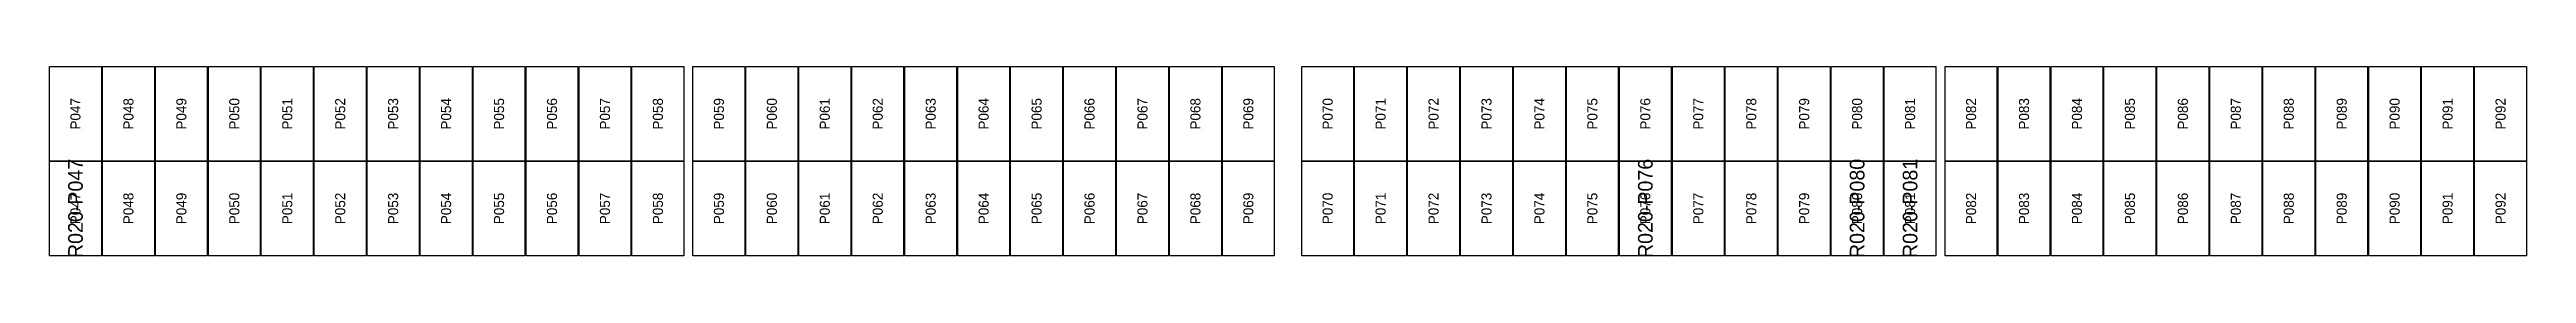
# Model space of a CAD drawing. Extents: x 296295 to 296770, y 651564 to 652121.
# Drawn here: x 296395 to 296449.1, y 652043.5 to 652047.7 of the extents above; entities that cross this region are included whole.
import ezdxf
from ezdxf.enums import TextEntityAlignment as Align

# ---------------------------------------------------------------- set-up
doc = ezdxf.new("R2010")
doc.units = 0

msp = doc.modelspace()

# ---------------------------------------------------------------- texts
at = {"layer": 'DEFECT_LABELS'}
for s, p in [('R020-P047', (296395.527, 652044.582)), ('R020-P076', (296429.861, 652044.582)), ('R020-P080', (296434.493, 652044.582)), ('R020-P081', (296435.651, 652044.582))]:
    msp.add_text(s, height=0.32, rotation=90, dxfattribs=at).set_placement(p, align=Align.MIDDLE_CENTER)
at = {"layer": 'PANEL_POSITION'}
for s, p in [('P047', (296395.527, 652046.645)), ('P048', (296396.685, 652046.645)), ('P049', (296397.843, 652046.645)), ('P050', (296399.001, 652046.645)), ('P051', (296400.159, 652046.645)), ('P052', (296401.317, 652046.645)), ('P053', (296402.475, 652046.645)), ('P054', (296403.633, 652046.645)), ('P055', (296404.791, 652046.645)), ('P056', (296405.949, 652046.645)), ('P057', (296407.107, 652046.645)), ('P058', (296408.265, 652046.645)), ('P059', (296409.599, 652046.645)), ('P060', (296410.757, 652046.645)), ('P061', (296411.915, 652046.645)), ('P062', (296413.073, 652046.645)), ('P063', (296414.231, 652046.645)), ('P064', (296415.389, 652046.645)), ('P065', (296416.547, 652046.645)), ('P066', (296417.705, 652046.645)), ('P067', (296418.863, 652046.645)), ('P068', (296420.021, 652046.645)), ('P069', (296421.179, 652046.645)), ('P070', (296422.913, 652046.645)), ('P071', (296424.071, 652046.645)), ('P072', (296425.229, 652046.645)), ('P073', (296426.387, 652046.645)), ('P074', (296427.545, 652046.645)), ('P075', (296428.703, 652046.645)), ('P076', (296429.861, 652046.645)), ('P077', (296431.019, 652046.645)), ('P078', (296432.177, 652046.645)), ('P079', (296433.335, 652046.645)), ('P080', (296434.493, 652046.645)), ('P081', (296435.651, 652046.645)), ('P082', (296436.985, 652046.645)), ('P083', (296438.143, 652046.645)), ('P084', (296439.301, 652046.645)), ('P085', (296440.459, 652046.645)), ('P086', (296441.617, 652046.645)), ('P087', (296442.775, 652046.645)), ('P088', (296443.933, 652046.645)), ('P089', (296445.091, 652046.645)), ('P090', (296446.249, 652046.645)), ('P091', (296447.407, 652046.645)), ('P092', (296448.565, 652046.645)), ('P047', (296395.527, 652044.582)), ('P048', (296396.685, 652044.582)), ('P049', (296397.843, 652044.582)), ('P050', (296399.001, 652044.582)), ('P051', (296400.159, 652044.582)), ('P052', (296401.317, 652044.582)), ('P053', (296402.475, 652044.582)), ('P054', (296403.633, 652044.582)), ('P055', (296404.791, 652044.582)), ('P056', (296405.949, 652044.582)), ('P057', (296407.107, 652044.582)), ('P058', (296408.265, 652044.582)), ('P059', (296409.599, 652044.582)), ('P060', (296410.757, 652044.582)), ('P061', (296411.915, 652044.582)), ('P062', (296413.073, 652044.582)), ('P063', (296414.231, 652044.582)), ('P064', (296415.389, 652044.582)), ('P065', (296416.547, 652044.582)), ('P066', (296417.705, 652044.582)), ('P067', (296418.863, 652044.582)), ('P068', (296420.021, 652044.582)), ('P069', (296421.179, 652044.582)), ('P070', (296422.913, 652044.582)), ('P071', (296424.071, 652044.582)), ('P072', (296425.229, 652044.582)), ('P073', (296426.387, 652044.582)), ('P074', (296427.545, 652044.582)), ('P075', (296428.703, 652044.582)), ('P076', (296429.861, 652044.582)), ('P077', (296431.019, 652044.582)), ('P078', (296432.177, 652044.582)), ('P079', (296433.335, 652044.582)), ('P080', (296434.493, 652044.582)), ('P081', (296435.651, 652044.582)), ('P082', (296436.985, 652044.582)), ('P083', (296438.143, 652044.582)), ('P084', (296439.301, 652044.582)), ('P085', (296440.459, 652044.582)), ('P086', (296441.617, 652044.582)), ('P087', (296442.775, 652044.582)), ('P088', (296443.933, 652044.582)), ('P089', (296445.091, 652044.582)), ('P090', (296446.249, 652044.582)), ('P091', (296447.407, 652044.582)), ('P092', (296448.565, 652044.582))]:
    msp.add_text(s, height=0.22, rotation=90, dxfattribs=at).set_placement(p, align=Align.MIDDLE_CENTER)

# ---------------------------------------------------------------- linework, layer by layer
at = {"layer": 'DEFECTIVE_PANELS'}
for points in [[(296394.96, 652045.614), (296396.094, 652045.614), (296396.094, 652043.551), (296394.96, 652043.551)], [(296429.294, 652045.614), (296430.428, 652045.614), (296430.428, 652043.551), (296429.294, 652043.551)], [(296433.926, 652045.614), (296435.06, 652045.614), (296435.06, 652043.551), (296433.926, 652043.551)], [(296435.084, 652045.614), (296436.218, 652045.614), (296436.218, 652043.551), (296435.084, 652043.551)]]:
    msp.add_lwpolyline(points, close=True, dxfattribs=at)
at = {"layer": 'PANELS_MASTER'}
for points in [[(296394.96, 652047.677), (296396.094, 652047.677), (296396.094, 652045.614), (296394.96, 652045.614)], [(296396.118, 652047.677), (296397.252, 652047.677), (296397.252, 652045.614), (296396.118, 652045.614)], [(296397.276, 652047.677), (296398.41, 652047.677), (296398.41, 652045.614), (296397.276, 652045.614)], [(296398.434, 652047.677), (296399.568, 652047.677), (296399.568, 652045.614), (296398.434, 652045.614)], [(296399.592, 652047.677), (296400.726, 652047.677), (296400.726, 652045.614), (296399.592, 652045.614)], [(296400.75, 652047.677), (296401.884, 652047.677), (296401.884, 652045.614), (296400.75, 652045.614)], [(296401.908, 652047.677), (296403.042, 652047.677), (296403.042, 652045.614), (296401.908, 652045.614)], [(296403.066, 652047.677), (296404.2, 652047.677), (296404.2, 652045.614), (296403.066, 652045.614)], [(296404.224, 652047.677), (296405.358, 652047.677), (296405.358, 652045.614), (296404.224, 652045.614)], [(296405.382, 652047.677), (296406.516, 652047.677), (296406.516, 652045.614), (296405.382, 652045.614)], [(296406.54, 652047.677), (296407.674, 652047.677), (296407.674, 652045.614), (296406.54, 652045.614)], [(296407.698, 652047.677), (296408.832, 652047.677), (296408.832, 652045.614), (296407.698, 652045.614)], [(296409.032, 652047.677), (296410.166, 652047.677), (296410.166, 652045.614), (296409.032, 652045.614)], [(296410.19, 652047.677), (296411.324, 652047.677), (296411.324, 652045.614), (296410.19, 652045.614)], [(296411.348, 652047.677), (296412.482, 652047.677), (296412.482, 652045.614), (296411.348, 652045.614)], [(296412.506, 652047.677), (296413.64, 652047.677), (296413.64, 652045.614), (296412.506, 652045.614)], [(296413.664, 652047.677), (296414.798, 652047.677), (296414.798, 652045.614), (296413.664, 652045.614)], [(296414.822, 652047.677), (296415.956, 652047.677), (296415.956, 652045.614), (296414.822, 652045.614)], [(296415.98, 652047.677), (296417.114, 652047.677), (296417.114, 652045.614), (296415.98, 652045.614)], [(296417.138, 652047.677), (296418.272, 652047.677), (296418.272, 652045.614), (296417.138, 652045.614)], [(296418.296, 652047.677), (296419.43, 652047.677), (296419.43, 652045.614), (296418.296, 652045.614)], [(296419.454, 652047.677), (296420.588, 652047.677), (296420.588, 652045.614), (296419.454, 652045.614)], [(296420.612, 652047.677), (296421.746, 652047.677), (296421.746, 652045.614), (296420.612, 652045.614)], [(296422.346, 652047.677), (296423.48, 652047.677), (296423.48, 652045.614), (296422.346, 652045.614)], [(296423.504, 652047.677), (296424.638, 652047.677), (296424.638, 652045.614), (296423.504, 652045.614)], [(296424.662, 652047.677), (296425.796, 652047.677), (296425.796, 652045.614), (296424.662, 652045.614)], [(296425.82, 652047.677), (296426.954, 652047.677), (296426.954, 652045.614), (296425.82, 652045.614)], [(296426.978, 652047.677), (296428.112, 652047.677), (296428.112, 652045.614), (296426.978, 652045.614)], [(296428.136, 652047.677), (296429.27, 652047.677), (296429.27, 652045.614), (296428.136, 652045.614)], [(296429.294, 652047.677), (296430.428, 652047.677), (296430.428, 652045.614), (296429.294, 652045.614)], [(296430.452, 652047.677), (296431.586, 652047.677), (296431.586, 652045.614), (296430.452, 652045.614)], [(296431.61, 652047.677), (296432.744, 652047.677), (296432.744, 652045.614), (296431.61, 652045.614)], [(296432.768, 652047.677), (296433.902, 652047.677), (296433.902, 652045.614), (296432.768, 652045.614)], [(296433.926, 652047.677), (296435.06, 652047.677), (296435.06, 652045.614), (296433.926, 652045.614)], [(296435.084, 652047.677), (296436.218, 652047.677), (296436.218, 652045.614), (296435.084, 652045.614)], [(296436.418, 652047.677), (296437.552, 652047.677), (296437.552, 652045.614), (296436.418, 652045.614)], [(296437.576, 652047.677), (296438.71, 652047.677), (296438.71, 652045.614), (296437.576, 652045.614)], [(296438.734, 652047.677), (296439.868, 652047.677), (296439.868, 652045.614), (296438.734, 652045.614)], [(296439.892, 652047.677), (296441.026, 652047.677), (296441.026, 652045.614), (296439.892, 652045.614)], [(296441.05, 652047.677), (296442.184, 652047.677), (296442.184, 652045.614), (296441.05, 652045.614)], [(296442.208, 652047.677), (296443.342, 652047.677), (296443.342, 652045.614), (296442.208, 652045.614)], [(296443.366, 652047.677), (296444.5, 652047.677), (296444.5, 652045.614), (296443.366, 652045.614)], [(296444.524, 652047.677), (296445.658, 652047.677), (296445.658, 652045.614), (296444.524, 652045.614)], [(296445.682, 652047.677), (296446.816, 652047.677), (296446.816, 652045.614), (296445.682, 652045.614)], [(296446.84, 652047.677), (296447.974, 652047.677), (296447.974, 652045.614), (296446.84, 652045.614)], [(296447.998, 652047.677), (296449.132, 652047.677), (296449.132, 652045.614), (296447.998, 652045.614)], [(296396.118, 652045.614), (296397.252, 652045.614), (296397.252, 652043.551), (296396.118, 652043.551)], [(296397.276, 652045.614), (296398.41, 652045.614), (296398.41, 652043.551), (296397.276, 652043.551)], [(296398.434, 652045.614), (296399.568, 652045.614), (296399.568, 652043.551), (296398.434, 652043.551)], [(296399.592, 652045.614), (296400.726, 652045.614), (296400.726, 652043.551), (296399.592, 652043.551)], [(296400.75, 652045.614), (296401.884, 652045.614), (296401.884, 652043.551), (296400.75, 652043.551)], [(296401.908, 652045.614), (296403.042, 652045.614), (296403.042, 652043.551), (296401.908, 652043.551)], [(296403.066, 652045.614), (296404.2, 652045.614), (296404.2, 652043.551), (296403.066, 652043.551)], [(296404.224, 652045.614), (296405.358, 652045.614), (296405.358, 652043.551), (296404.224, 652043.551)], [(296405.382, 652045.614), (296406.516, 652045.614), (296406.516, 652043.551), (296405.382, 652043.551)], [(296406.54, 652045.614), (296407.674, 652045.614), (296407.674, 652043.551), (296406.54, 652043.551)], [(296407.698, 652045.614), (296408.832, 652045.614), (296408.832, 652043.551), (296407.698, 652043.551)], [(296409.032, 652045.614), (296410.166, 652045.614), (296410.166, 652043.551), (296409.032, 652043.551)], [(296410.19, 652045.614), (296411.324, 652045.614), (296411.324, 652043.551), (296410.19, 652043.551)], [(296411.348, 652045.614), (296412.482, 652045.614), (296412.482, 652043.551), (296411.348, 652043.551)], [(296412.506, 652045.614), (296413.64, 652045.614), (296413.64, 652043.551), (296412.506, 652043.551)], [(296413.664, 652045.614), (296414.798, 652045.614), (296414.798, 652043.551), (296413.664, 652043.551)], [(296414.822, 652045.614), (296415.956, 652045.614), (296415.956, 652043.551), (296414.822, 652043.551)], [(296415.98, 652045.614), (296417.114, 652045.614), (296417.114, 652043.551), (296415.98, 652043.551)], [(296417.138, 652045.614), (296418.272, 652045.614), (296418.272, 652043.551), (296417.138, 652043.551)], [(296418.296, 652045.614), (296419.43, 652045.614), (296419.43, 652043.551), (296418.296, 652043.551)], [(296419.454, 652045.614), (296420.588, 652045.614), (296420.588, 652043.551), (296419.454, 652043.551)], [(296420.612, 652045.614), (296421.746, 652045.614), (296421.746, 652043.551), (296420.612, 652043.551)], [(296422.346, 652045.614), (296423.48, 652045.614), (296423.48, 652043.551), (296422.346, 652043.551)], [(296423.504, 652045.614), (296424.638, 652045.614), (296424.638, 652043.551), (296423.504, 652043.551)], [(296424.662, 652045.614), (296425.796, 652045.614), (296425.796, 652043.551), (296424.662, 652043.551)], [(296425.82, 652045.614), (296426.954, 652045.614), (296426.954, 652043.551), (296425.82, 652043.551)], [(296426.978, 652045.614), (296428.112, 652045.614), (296428.112, 652043.551), (296426.978, 652043.551)], [(296428.136, 652045.614), (296429.27, 652045.614), (296429.27, 652043.551), (296428.136, 652043.551)], [(296430.452, 652045.614), (296431.586, 652045.614), (296431.586, 652043.551), (296430.452, 652043.551)], [(296431.61, 652045.614), (296432.744, 652045.614), (296432.744, 652043.551), (296431.61, 652043.551)], [(296432.768, 652045.614), (296433.902, 652045.614), (296433.902, 652043.551), (296432.768, 652043.551)], [(296436.418, 652045.614), (296437.552, 652045.614), (296437.552, 652043.551), (296436.418, 652043.551)], [(296437.576, 652045.614), (296438.71, 652045.614), (296438.71, 652043.551), (296437.576, 652043.551)], [(296438.734, 652045.614), (296439.868, 652045.614), (296439.868, 652043.551), (296438.734, 652043.551)], [(296439.892, 652045.614), (296441.026, 652045.614), (296441.026, 652043.551), (296439.892, 652043.551)], [(296441.05, 652045.614), (296442.184, 652045.614), (296442.184, 652043.551), (296441.05, 652043.551)], [(296442.208, 652045.614), (296443.342, 652045.614), (296443.342, 652043.551), (296442.208, 652043.551)], [(296443.366, 652045.614), (296444.5, 652045.614), (296444.5, 652043.551), (296443.366, 652043.551)], [(296444.524, 652045.614), (296445.658, 652045.614), (296445.658, 652043.551), (296444.524, 652043.551)], [(296445.682, 652045.614), (296446.816, 652045.614), (296446.816, 652043.551), (296445.682, 652043.551)], [(296446.84, 652045.614), (296447.974, 652045.614), (296447.974, 652043.551), (296446.84, 652043.551)], [(296447.998, 652045.614), (296449.132, 652045.614), (296449.132, 652043.551), (296447.998, 652043.551)]]:
    msp.add_lwpolyline(points, close=True, dxfattribs=at)

msp.set_redraw_order([(e.dxf.handle, doc.entitydb.next_handle()) for e in msp.query("TEXT MTEXT ATTDEF DIMENSION ARC_DIMENSION")])  # texts and dimensions are drawn at this point

doc.saveas('drawing.dxf')
